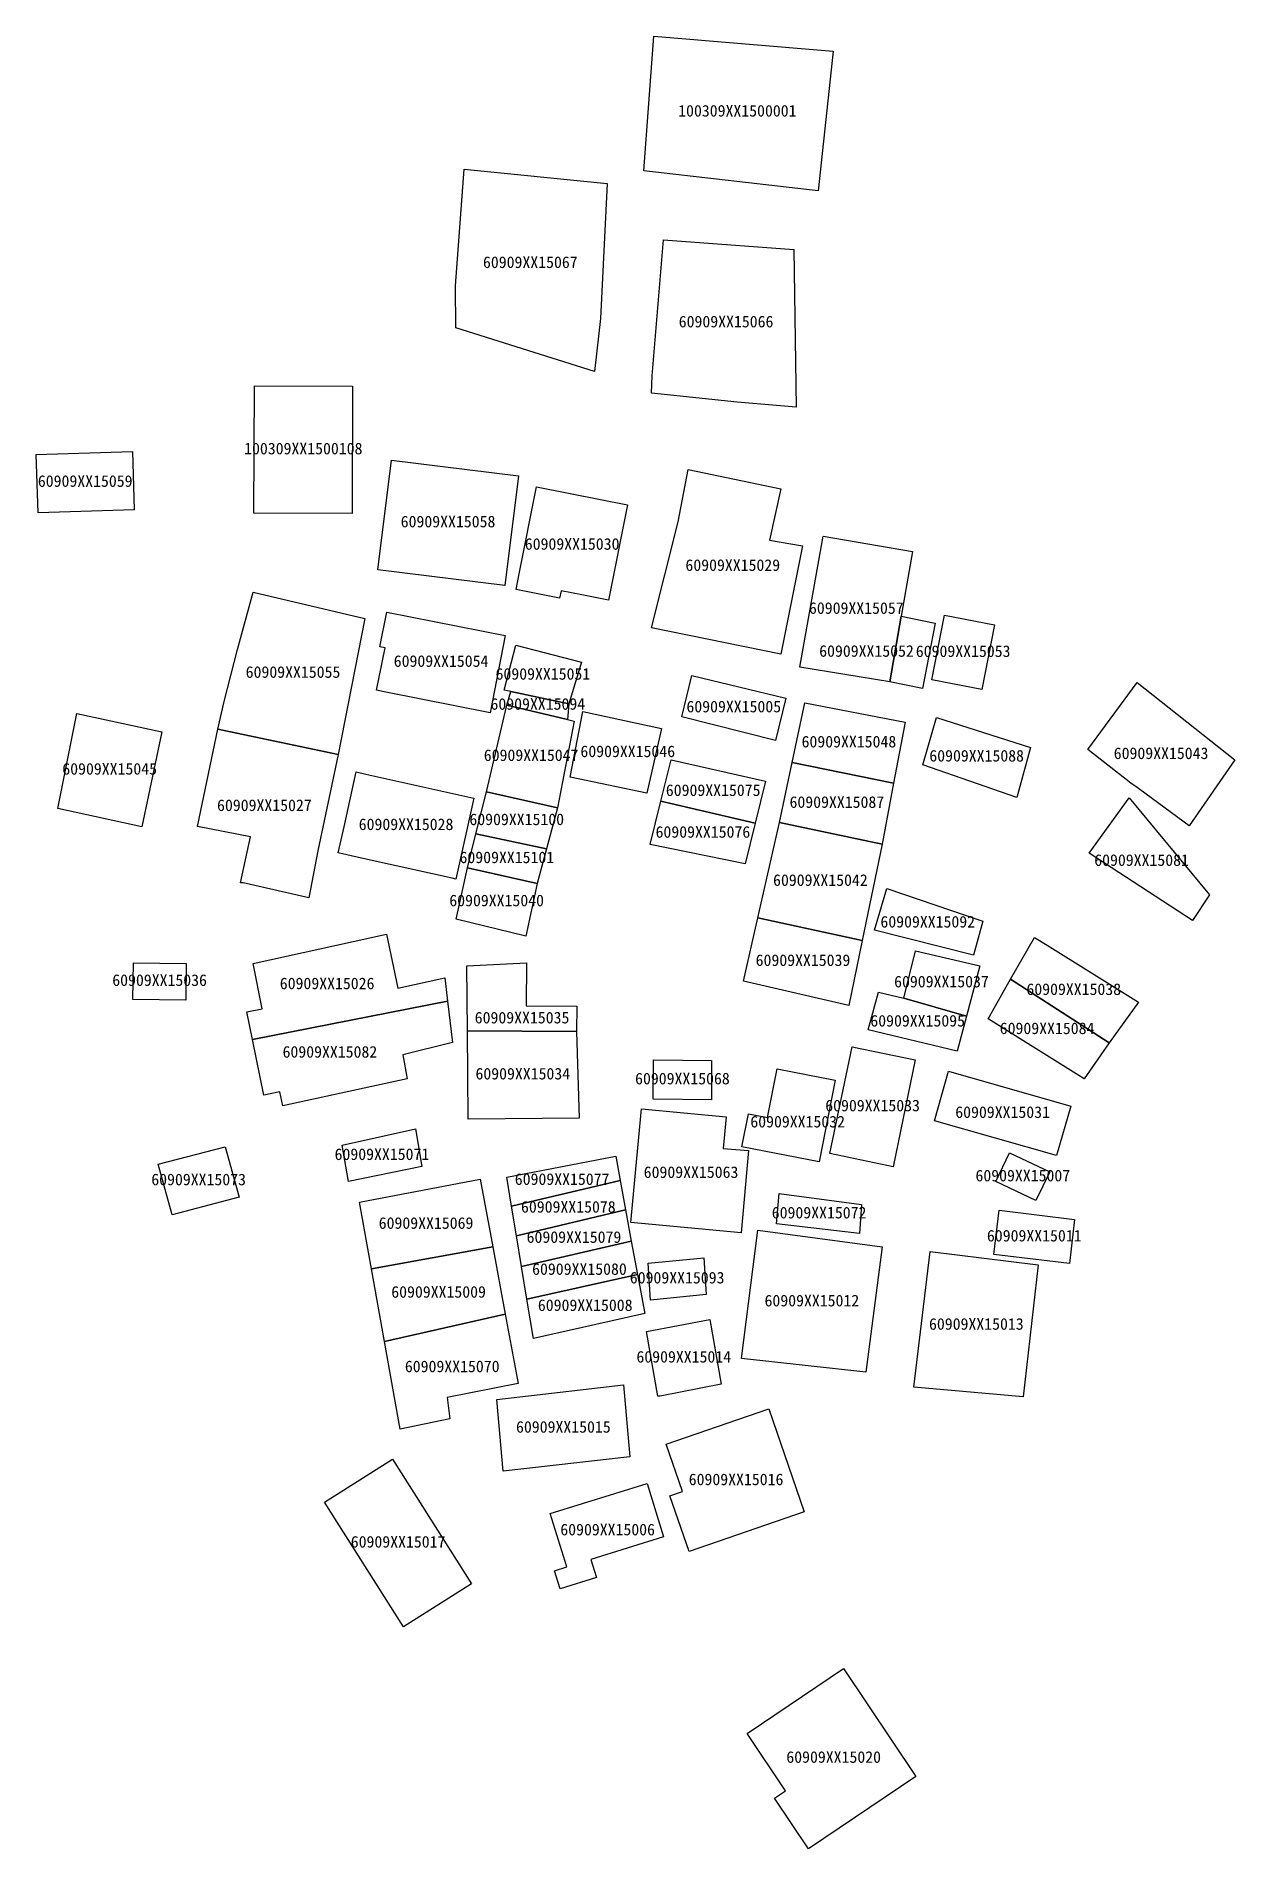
# Model space of a CAD drawing. Header units: inches. Extents: x 95398 to 167335, y 13830 to 47722.
# Drawn here: x 160300.6 to 160395.1, y 15505.9 to 15648.8 of the extents above; entities that cross this region are included whole.
import ezdxf
from ezdxf.enums import TextEntityAlignment as Align

# ---------------------------------------------------------------- set-up
doc = ezdxf.new("R2010")
doc.units = ezdxf.units.IN
doc.header["$MEASUREMENT"] = 0
doc.layers.add('一级水源保护区', color=7, linetype='Continuous')
doc.layers.add('一级水源保护区内违法建筑', color=7, linetype='Continuous')
doc.styles.add('宋体', font='')
doc.styles.get('宋体').set_extended_font_data('宋体')

msp = doc.modelspace()

# ---------------------------------------------------------------- texts
at = {"layer": '一级水源保护区内违法建筑', "color": 18, "true_color": 0x000000, "style": '宋体'}
for s, p in [('100309XX1500001', (160355.8753, 15642.1523)), ('60909XX15067', (160339.55, 15630.2137)), ('60909XX15066', (160354.9854, 15625.5341)), ('100309XX1500108', (160321.6502, 15615.5229)), ('60909XX15059', (160304.4531, 15612.9593)), ('60909XX15058', (160333.0626, 15609.7678)), ('60909XX15030', (160342.8472, 15608.0005)), ('60909XX15029', (160355.5148, 15606.3318)), ('60909XX15057', (160365.2532, 15602.9459)), ('60909XX15052', (160366.0597, 15599.5613)), ('60909XX15053', (160373.6797, 15599.5455)), ('60909XX15054', (160332.5135, 15598.7659)), ('60909XX15055', (160320.8391, 15597.9017)), ('60909XX15051', (160340.5425, 15597.7552)), ('60909XX15094', (160340.1421, 15595.3861)), ('60909XX15005', (160355.5923, 15595.1806)), ('60909XX15048', (160364.6703, 15592.4148)), ('60909XX15047', (160339.6138, 15591.347)), ('60909XX15046', (160347.2338, 15591.6498)), ('60909XX15088', (160374.7431, 15591.3029)), ('60909XX15043', (160389.2853, 15591.4986)), ('60909XX15045', (160306.3811, 15590.2702)), ('60909XX15075', (160353.9682, 15588.5861)), ('60909XX15027', (160318.5825, 15587.3999)), ('60909XX15087', (160363.7212, 15587.6495)), ('60909XX15028', (160329.7527, 15585.8973)), ('60909XX15100', (160338.4794, 15586.289)), ('60909XX15076', (160353.1582, 15585.2962)), ('60909XX15101', (160337.7006, 15583.2915)), ('60909XX15081', (160387.7473, 15583.074)), ('60909XX15042', (160362.423, 15581.4964)), ('60909XX15040', (160336.8958, 15579.8913)), ('60909XX15092', (160370.8875, 15578.2146)), ('60909XX15039', (160361.0496, 15575.1832)), ('60909XX15036', (160310.3204, 15573.6092)), ('60909XX15026', (160323.5295, 15573.3527)), ('60909XX15037', (160371.9689, 15573.4971)), ('60909XX15038', (160382.3999, 15572.8956)), ('60909XX15035', (160338.8984, 15570.6559)), ('60909XX15095', (160370.092, 15570.4075)), ('60909XX15084', (160380.296, 15569.8123)), ('60909XX15082', (160323.7477, 15567.9582)), ('60909XX15034', (160338.9583, 15566.2347)), ('60909XX15068', (160351.5441, 15565.85)), ('60909XX15033', (160366.5391, 15563.7249)), ('60909XX15032', (160360.6293, 15562.4549)), ('60909XX15031', (160376.7891, 15563.2024)), ('60909XX15071', (160327.8493, 15559.8862)), ('60909XX15063', (160352.2224, 15558.4699)), ('60909XX15007', (160378.3829, 15558.2025)), ('60909XX15073', (160313.3972, 15557.8949)), ('60909XX15077', (160342.0589, 15557.9214)), ('60909XX15078', (160342.5479, 15555.7355)), ('60909XX15072', (160362.3204, 15555.2803)), ('60909XX15069', (160331.3288, 15554.4586)), ('60909XX15079', (160342.9909, 15553.353)), ('60909XX15011', (160379.2848, 15553.4638)), ('60909XX15080', (160343.4251, 15550.8318)), ('60909XX15093', (160351.1271, 15550.1526)), ('60909XX15009', (160332.3191, 15549.0316)), ('60909XX15012', (160361.7507, 15548.3455)), ('60909XX15008', (160343.8791, 15547.9836)), ('60909XX15013', (160374.7188, 15546.504)), ('60909XX15014', (160351.6501, 15543.9152)), ('60909XX15070', (160333.3918, 15543.1574)), ('60909XX15015', (160342.1563, 15538.3877)), ('60909XX15016', (160355.773, 15534.2488)), ('60909XX15006', (160345.6476, 15530.2934)), ('60909XX15017', (160329.125, 15529.3294)), ('60909XX15020', (160363.4694, 15512.3585))]:
    msp.add_text(s, height=0.914402, dxfattribs=at).set_placement(p, align=Align.BOTTOM_CENTER)

# ---------------------------------------------------------------- linework, layer by layer
at = {"layer": '一级水源保护区', "color": 1, "linetype": 'Continuous', "lineweight": 25}
for points in [[(160363.4347, 15647.5811), (160362.2563, 15636.5819), (160348.5071, 15638.1531), (160349.2929, 15648.7597)], [(160345.0715, 15626.5195), (160344.6193, 15622.3355), (160333.6669, 15625.7683), (160333.6619, 15629.0805), (160334.3435, 15638.2739), (160345.6131, 15637.1423)], [(160360.3395, 15631.9357), (160360.5183, 15619.5129), (160355.8473, 15619.9187), (160349.1089, 15620.6281), (160349.1525, 15621.9969), (160350.0537, 15632.6977)], [(160325.5405, 15621.1641), (160325.5051, 15611.1243), (160317.7599, 15611.1515), (160317.7953, 15621.1917)], [(160308.3125, 15611.4103), (160300.7345, 15611.1759), (160300.5937, 15615.7783), (160308.1719, 15616.0127)], [(160338.6095, 15614.1025), (160337.5313, 15605.4619), (160327.5157, 15606.7031), (160328.5939, 15615.3437)], [(160361.0001, 15608.5703), (160359.2969, 15600.0499), (160349.0937, 15602.1299), (160351.2031, 15610.4747), (160352.0001, 15614.6105), (160359.2969, 15613.0801), (160358.4063, 15609.0303)], [(160347.2031, 15611.8105), (160345.7031, 15604.3067), (160343.6095, 15604.7247), (160341.9845, 15605.0479), (160341.8595, 15604.4513), (160338.4375, 15605.1349), (160338.6719, 15606.3683), (160340.0469, 15613.2345), (160345.0937, 15612.2275)], [(160368.7969, 15603.0273), (160367.8907, 15597.8535), (160360.7969, 15599.0099), (160362.6407, 15609.3341), (160369.6875, 15608.1445)], [(160324.4063, 15592.1397), (160314.9063, 15594.1251), (160315.4063, 15596.3203), (160316.4687, 15600.4181), (160317.7031, 15604.9199), (160326.5001, 15602.8497)], [(160337.5625, 15601.5079), (160336.3907, 15595.4181), (160328.0313, 15597.0743), (160327.4219, 15597.2051), (160328.0937, 15600.5401), (160327.6875, 15600.6183), (160328.2345, 15603.3643)], [(160367.8907, 15597.8535), (160368.7969, 15603.0273), (160371.4845, 15602.4971), (160370.4845, 15597.3457)], [(160376.1407, 15602.3457), (160375.1407, 15597.2433), (160371.2187, 15598.0157), (160372.2187, 15603.1173)], [(160342.5902, 15596.1303), (160338.0027, 15597.1034), (160337.5001, 15597.2101), (160338.4063, 15600.7501), (160343.5937, 15599.4103), (160342.5937, 15596.1299)], [(160359.7031, 15596.5703), (160358.8853, 15593.2425), (160351.4875, 15595.0883), (160352.2969, 15598.3701)], [(160395.0937, 15591.7003), (160391.5001, 15586.5001), (160387.6095, 15589.3711), (160387.4063, 15589.5195), (160386.9063, 15589.8701), (160383.5001, 15592.5303), (160387.4063, 15597.8097)], [(160342.5902, 15596.1303), (160342.4799, 15594.8836), (160337.7031, 15596.0195), (160338.0027, 15597.1034)], [(160310.5001, 15593.9297), (160308.9063, 15586.4199), (160302.2969, 15587.8701), (160303.7969, 15595.3701)], [(160342.4799, 15594.8836), (160343.0001, 15594.7599), (160341.7031, 15587.9297), (160336.0937, 15589.1895), (160337.7031, 15596.0195)], [(160349.9063, 15594.1699), (160348.7313, 15589.0879), (160342.6819, 15590.3495), (160343.7031, 15595.5195)], [(160368.1953, 15589.8599), (160360.2031, 15591.4897), (160361.2031, 15596.2101), (160369.0937, 15594.6699)], [(160379.0001, 15592.6801), (160377.9189, 15588.7499), (160370.4951, 15591.3047), (160371.5901, 15595.0601)], [(160324.4063, 15592.1397), (160322.7969, 15584.5401), (160322.0937, 15580.8301), (160316.9063, 15582.0001), (160316.7031, 15582.0001), (160317.5001, 15585.6299), (160313.2969, 15586.4503), (160314.9063, 15594.1251)], [(160335.1095, 15588.6847), (160333.6719, 15582.3027), (160333.3751, 15582.3711), (160327.4219, 15583.7031), (160325.4375, 15584.1445), (160324.4063, 15584.3771), (160324.8595, 15586.4337), (160325.8281, 15590.7589), (160326.5937, 15590.5899)], [(160357.2877, 15586.7137), (160349.8411, 15588.4409), (160350.6493, 15591.7051), (160358.1017, 15590.0353)], [(160368.1953, 15589.8599), (160367.3001, 15585.0501), (160367.297, 15585.0503), (160359.2031, 15586.7695), (160360.2031, 15591.4897)], [(160341.7031, 15587.9297), (160340.8295, 15584.6841), (160335.2635, 15585.8743), (160336.0937, 15589.1895)], [(160357.2877, 15586.7137), (160356.5001, 15583.5001), (160349.0001, 15585.0401), (160349.8411, 15588.4409)], [(160393.0901, 15581.0701), (160391.7621, 15579.0537), (160383.6079, 15584.3401), (160386.7745, 15588.7263)], [(160367.297, 15585.0503), (160365.7031, 15577.4601), (160357.5001, 15579.2599), (160359.2031, 15586.7695)], [(160340.8295, 15584.6841), (160340.0937, 15581.9503), (160334.5937, 15583.2003), (160335.2635, 15585.8743)], [(160340.0937, 15581.9503), (160339.2031, 15577.8097), (160333.7031, 15579.1603), (160334.5937, 15583.2003)], [(160375.2335, 15578.9867), (160374.5001, 15576.3201), (160366.7001, 15578.2901), (160367.6557, 15581.5671)], [(160365.7031, 15577.4601), (160364.6563, 15572.3389), (160356.3595, 15574.2471), (160357.5001, 15579.2599)], [(160333.0197, 15572.6805), (160317.6439, 15569.6673), (160317.2031, 15571.8399), (160318.4063, 15572.0801), (160317.7031, 15575.6505), (160328.2001, 15577.9601), (160329.0937, 15573.7197), (160332.8001, 15574.5101)], [(160373.9399, 15571.4999), (160369.0001, 15572.9301), (160369.9101, 15576.6401), (160375.0001, 15575.4701)], [(160385.2001, 15569.4101), (160377.4101, 15574.4201), (160379.3001, 15577.7001), (160380.2969, 15577.0899), (160387.5001, 15572.5997)], [(160312.4219, 15575.6631), (160312.3907, 15572.7735), (160308.2187, 15572.8253), (160308.2501, 15575.7149)], [(160343.2031, 15570.2901), (160334.5937, 15570.3399), (160334.5469, 15575.4785), (160339.2501, 15575.7139), (160339.2345, 15572.3165), (160343.2187, 15572.2901)], [(160385.2001, 15569.4101), (160383.2141, 15566.5725), (160375.6519, 15571.2915), (160377.4101, 15574.4201)], [(160317.6439, 15569.6673), (160333.0197, 15572.6805), (160333.4101, 15569.4301), (160329.5001, 15568.4601), (160329.8277, 15566.5467), (160320.0245, 15564.4287), (160319.7969, 15565.5449), (160318.5469, 15565.2765)], [(160369.0001, 15572.9301), (160373.9399, 15571.4999), (160373.2001, 15568.7301), (160366.2001, 15570.4301), (160367.0001, 15573.3799)], [(160343.2031, 15570.2901), (160343.4063, 15563.4601), (160334.6563, 15563.3907), (160334.5937, 15570.3399)], [(160353.8471, 15568.0165), (160353.8281, 15564.9161), (160349.2303, 15564.9551), (160349.2711, 15568.0573)], [(160369.9063, 15568.0557), (160368.1563, 15559.6339), (160363.1719, 15560.6641), (160364.9219, 15569.0859)], [(160363.5781, 15566.4581), (160362.3125, 15560.0137), (160356.2345, 15561.2061), (160356.7657, 15563.7911), (160358.2501, 15563.4981), (160359.0157, 15567.3535)], [(160382.1563, 15564.4161), (160381.0469, 15560.5205), (160371.4219, 15563.2589), (160372.5313, 15567.1543)], [(160356.7657, 15560.8965), (160356.1719, 15554.4239), (160347.4845, 15555.2247), (160348.3125, 15564.1865), (160355.0001, 15563.5693), (160354.7657, 15561.0801)], [(160331.0001, 15559.6501), (160325.2031, 15558.4601), (160324.7031, 15561.3399), (160330.5001, 15562.6201)], [(160316.5901, 15557.2201), (160311.3001, 15555.8501), (160310.2001, 15559.8401), (160315.5001, 15561.2101)], [(160380.5001, 15559.2169), (160379.4219, 15556.9581), (160376.2657, 15558.4581), (160377.3437, 15560.7169)], [(160346.6421, 15558.5505), (160338.0743, 15556.5331), (160337.7001, 15558.8001), (160346.3001, 15560.4601)], [(160336.5907, 15553.3033), (160327.0371, 15551.5683), (160326.0937, 15556.8399), (160335.5901, 15558.6601)], [(160347.0565, 15556.2365), (160338.4637, 15554.1745), (160338.0743, 15556.5331), (160346.6421, 15558.5505)], [(160365.6601, 15556.6397), (160365.5019, 15554.3541), (160358.9673, 15555.1323), (160359.1615, 15557.5251)], [(160347.5001, 15553.7599), (160338.8625, 15551.7585), (160338.4637, 15554.1745), (160347.0565, 15556.2365)], [(160382.4687, 15555.4757), (160382.0625, 15552.0011), (160376.0937, 15552.7217), (160376.5157, 15556.1963)], [(160348.0013, 15551.1439), (160339.2859, 15549.1945), (160338.8625, 15551.7585), (160347.5001, 15553.7599)], [(160367.2969, 15553.3203), (160366.0001, 15543.4405), (160356.2031, 15544.5001), (160357.5001, 15554.6397)], [(160337.5751, 15547.9933), (160328.0597, 15545.8545), (160327.0371, 15551.5683), (160336.5907, 15553.3033)], [(160353.4053, 15549.5453), (160349.0365, 15549.1157), (160348.8315, 15552.0359), (160353.2415, 15552.4457)], [(160379.5937, 15551.8897), (160378.4063, 15541.5001), (160369.7969, 15542.2423), (160371.0781, 15552.9385)], [(160339.2859, 15549.1945), (160348.0013, 15551.1439), (160348.5901, 15548.0701), (160339.8001, 15546.0801)], [(160328.0597, 15545.8545), (160337.5751, 15547.9933), (160338.5937, 15542.5401), (160333.0001, 15541.4297), (160333.2031, 15539.7403), (160329.2969, 15538.9405)], [(160349.7969, 15541.5401), (160349.5937, 15541.5401), (160348.7031, 15546.6299), (160353.7031, 15547.5801), (160354.5937, 15542.4903)], [(160347.4063, 15536.7501), (160337.4063, 15535.6201), (160336.9063, 15541.2901), (160346.9063, 15542.4297)], [(160361.1407, 15532.4337), (160352.0781, 15529.2969), (160350.5625, 15533.6817), (160351.5469, 15534.0225), (160350.2501, 15537.7549), (160358.3437, 15540.5519)], [(160334.9219, 15526.7363), (160329.5625, 15523.3429), (160323.3281, 15533.1925), (160328.6875, 15536.5859)], [(160344.7813, 15527.2393), (160341.9063, 15526.3497), (160341.4687, 15527.7823), (160342.4219, 15528.0791), (160341.1251, 15532.2813), (160348.7657, 15534.6523), (160350.0625, 15530.4503), (160344.3281, 15528.6719)], [(160369.9531, 15511.5509), (160361.4845, 15505.8575), (160358.8125, 15509.8477), (160359.6719, 15510.4337), (160356.6407, 15514.9551), (160359.9531, 15517.1875), (160364.2345, 15520.0625)]]:
    msp.add_lwpolyline(points, close=True, dxfattribs=at)

msp.set_redraw_order([(e.dxf.handle, doc.entitydb.next_handle()) for e in msp.query("TEXT MTEXT ATTDEF DIMENSION ARC_DIMENSION")])  # texts and dimensions are drawn at this point

doc.saveas('drawing.dxf')
